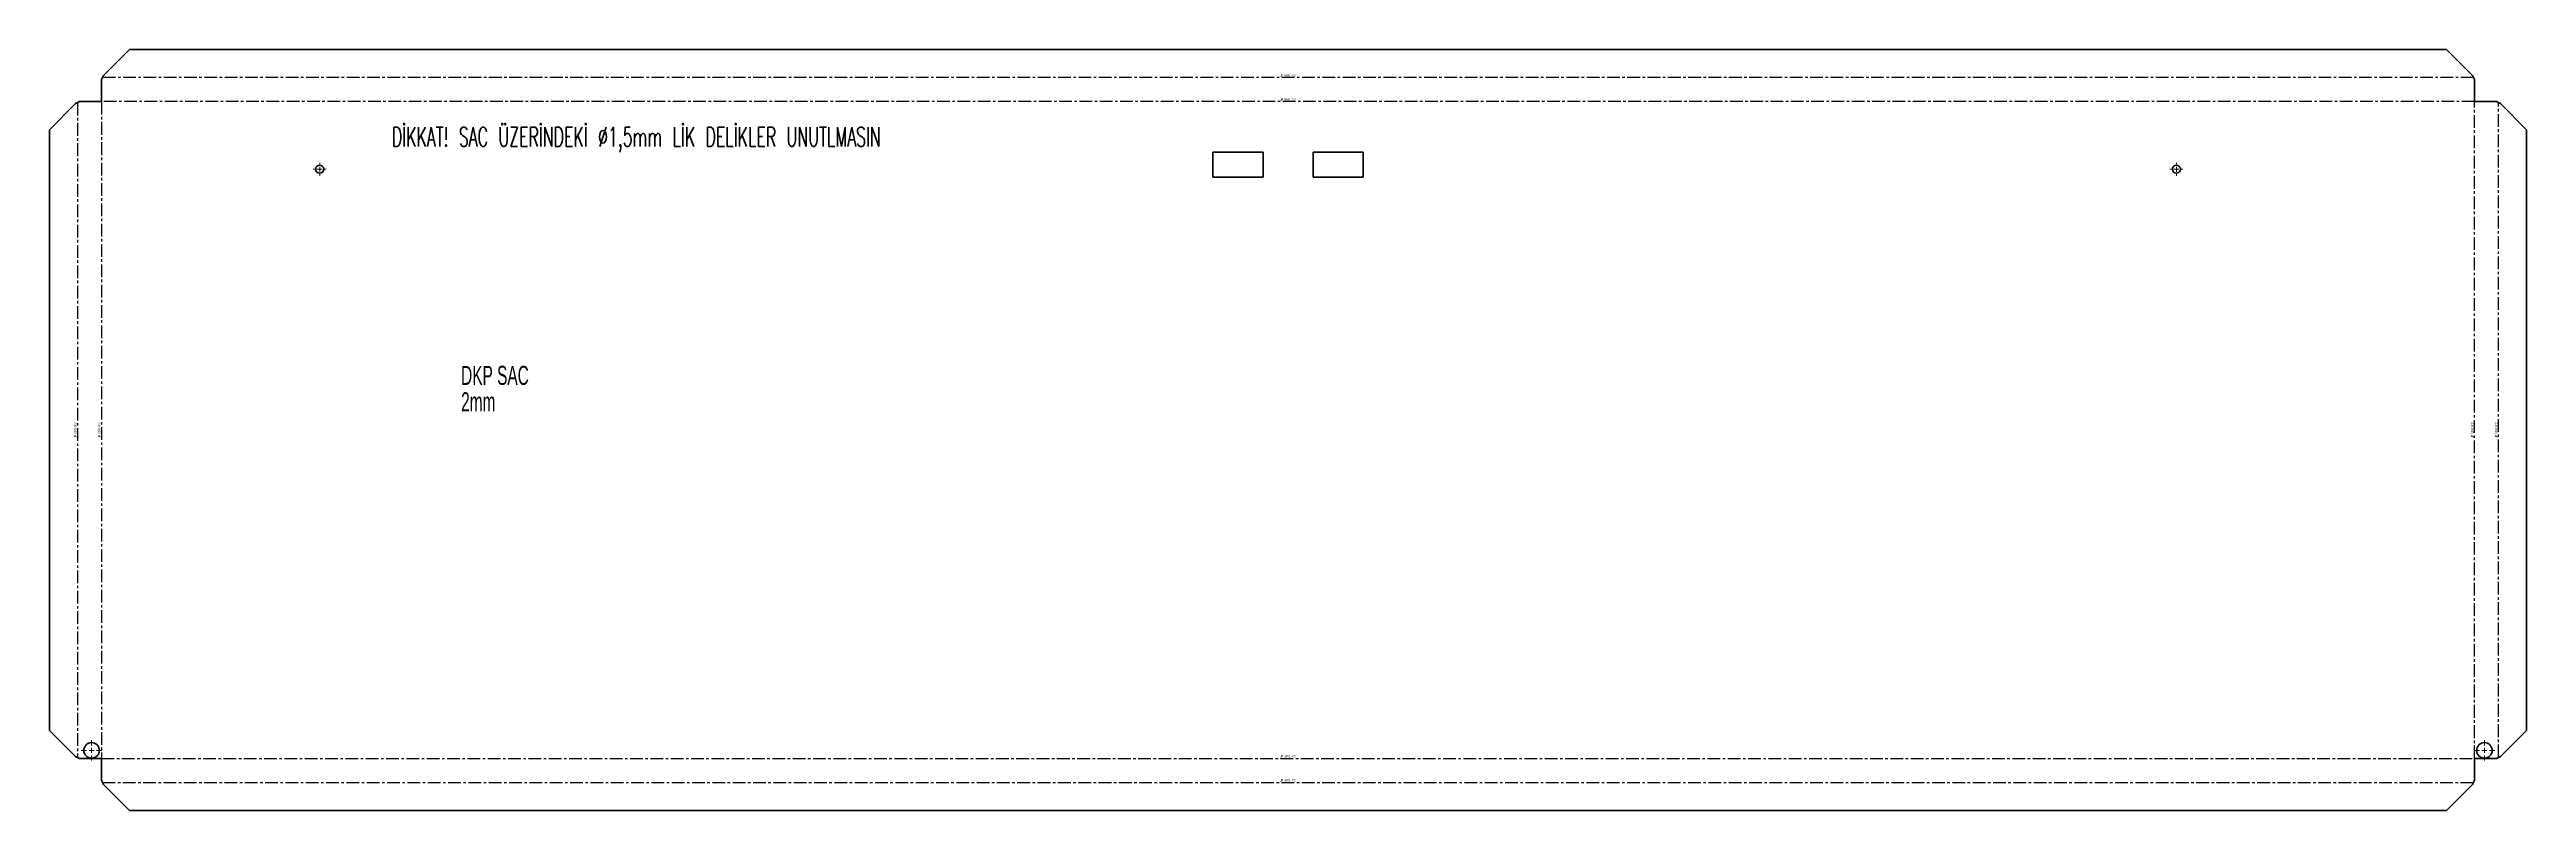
# Model space of a CAD drawing. Header units: millimetres. Extents: x -682 to 1794, y -214 to 546.
import ezdxf

# ---------------------------------------------------------------- set-up
doc = ezdxf.new("R2010")
doc.units = ezdxf.units.MM
doc.linetypes.add('CENTERX2', pattern=[20.32, 12.7, -2.54, 2.54, -2.54])
doc.styles.add('SLDTEXTSTYLE0', font='TXT', dxfattribs={"width": 0.605, "bigfont": 'bigfont'})
doc.styles.add('SLDTEXTSTYLE1', font='TXT', dxfattribs={"width": 0.605})
doc.styles.add('SLDTEXTSTYLE2', font='TXT', dxfattribs={"width": 0.5675})

# ---------------------------------------------------------------- blocks, each defined once
blk = doc.blocks.new('SW_NOTE_0')
at = {"color": 0, "linetype": 'Continuous', "lineweight": 0, "char_height": 19.05, "attachment_point": 1, "style": 'SLDTEXTSTYLE1'}
for s, insert in [('DKP SAC', (0, 24.6)), ('2mm', (0, -1.8))]:
    blk.add_mtext(s, dxfattribs=dict(at, insert=insert))
blk = doc.blocks.new('SW_CENTERMARKSYMBOL_0')
at = {"color": 0, "linetype": 'Continuous', "lineweight": 18}
for p, q in [((-5, 0), (-6.5, 0)), ((0, 0), (-2.5, 0)), ((0, 5), (0, 6.5)), ((0, 0), (0, 2.5)), ((0, 0), (0, -2.5)), ((0, 0), (2.5, 0)), ((5, 0), (6.5, 0)), ((0, -5), (0, -6.5))]:
    blk.add_line(p, q, dxfattribs=at)
blk = doc.blocks.new('SW_CENTERMARKSYMBOL_1')
at = {"color": 0, "linetype": 'Continuous', "lineweight": 18}
for p, q in [((-5, 0), (-6.5, 0)), ((0, 0), (-2.5, 0)), ((0, 5), (0, 6.5)), ((0, 0), (0, 2.5)), ((0, 0), (0, -2.5)), ((0, 0), (2.5, 0)), ((5, 0), (6.5, 0)), ((0, -5), (0, -6.5))]:
    blk.add_line(p, q, dxfattribs=at)
blk = doc.blocks.new('SW_CENTERMARKSYMBOL_2')
at = {"color": 0, "linetype": 'Continuous', "lineweight": 18}
for p, q in [((-5, 0), (-10.25, 0)), ((0, 0), (-2.5, 0)), ((0, 5), (0, 10.25)), ((0, 0), (0, 2.5)), ((0, 0), (0, -2.5)), ((0, 0), (2.5, 0)), ((5, 0), (10.25, 0)), ((0, -5), (0, -10.25))]:
    blk.add_line(p, q, dxfattribs=at)
blk = doc.blocks.new('SW_CENTERMARKSYMBOL_3')
at = {"color": 0, "linetype": 'Continuous', "lineweight": 18}
for p, q in [((-5, 0), (-10.25, 0)), ((0, 0), (-2.5, 0)), ((0, 5), (0, 10.25)), ((0, 0), (0, 2.5)), ((0, 0), (0, -2.5)), ((0, 0), (2.5, 0)), ((5, 0), (10.25, 0)), ((0, -5), (0, -10.25))]:
    blk.add_line(p, q, dxfattribs=at)

msp = doc.modelspace()

# ---------------------------------------------------------------- linework, layer by layer
at = {"color": 7, "linetype": 'Continuous', "lineweight": 35}
for p, q in [((-602.3, 546.3), (-628.3, 520.3)), ((1713.7, 546.3), (-602.3, 546.3)), ((1739.7, 520.3), (1713.7, 546.3)), ((-630.3, 516.3), (-628.3, 520.3)), ((1739.7, 520.3), (1741.7, 516.3)), ((-630.3, 494.3), (-630.3, 516.3)), ((1741.7, 494.3), (1741.7, 516.3)), ((-682.3, 466.3), (-656.3, 492.3)), ((-656.3, 492.3), (-652.3, 494.3)), ((-630.3, 494.3), (-652.3, 494.3)), ((1741.7, 494.3), (1763.7, 494.3)), ((1763.7, 494.3), (1767.7, 492.3)), ((1793.7, 466.3), (1767.7, 492.3)), ((-682.3, 466.3), (-682.3, -133.7)), ((1793.7, -133.7), (1793.7, 466.3)), ((480.7, 443.8), (480.7, 418.8)), ((530.7, 443.8), (480.7, 443.8)), ((530.7, 418.8), (530.7, 443.8)), ((630.7, 443.8), (580.7, 443.8)), ((580.7, 443.8), (580.7, 418.8)), ((630.7, 418.8), (630.7, 443.8)), ((480.7, 418.8), (530.7, 418.8)), ((580.7, 418.8), (630.7, 418.8)), ((-656.3, -159.7), (-682.3, -133.7)), ((1767.7, -159.7), (1793.7, -133.7)), ((-652.3, -161.7), (-656.3, -159.7)), ((-630.3, -161.7), (-652.3, -161.7)), ((-630.3, -161.7), (-630.3, -183.7)), ((1741.7, -161.7), (1763.7, -161.7)), ((1741.7, -161.7), (1741.7, -183.7)), ((1767.7, -159.7), (1763.7, -161.7)), ((-628.3, -187.7), (-630.3, -183.7)), ((-628.3, -187.7), (-602.3, -213.7)), ((1713.7, -213.7), (1739.7, -187.7)), ((1741.7, -183.7), (1739.7, -187.7)), ((-602.3, -213.7), (1713.7, -213.7))]:
    msp.add_line(p, q, dxfattribs=at)
at = {"color": 7, "linetype": 'CENTERX2'}
for p, q in [((1740.7, 518.3), (-629.3, 518.3)), ((-654.3, 493.3), (-654.3, -160.7)), ((-630.3, 494.3), (-630.3, -161.7)), ((1741.7, 494.3), (-630.3, 494.3)), ((1741.7, -161.7), (1741.7, 494.3)), ((1765.7, -160.7), (1765.7, 493.3)), ((-630.3, -161.7), (1741.7, -161.7)), ((-629.3, -185.7), (1740.7, -185.7))]:
    msp.add_line(p, q, dxfattribs=at)
at = {"color": 7, "linetype": 'Continuous', "lineweight": 35}
for centre, radius in [((-412.3, 426.8), 4), ((1443.7, 426.8), 4), ((-640.3, -153.7), 7.75), ((1751.7, -153.7), 7.75)]:
    msp.add_circle(centre, radius, dxfattribs=at)

# ---------------------------------------------------------------- block references
at = {"color": 7, "linetype": 'Continuous', "lineweight": 18}
for name, p in [('SW_CENTERMARKSYMBOL_1', (-412.3, 426.8)), ('SW_CENTERMARKSYMBOL_0', (1443.7, 426.8)), ('SW_CENTERMARKSYMBOL_2', (-640.3, -153.7)), ('SW_CENTERMARKSYMBOL_3', (1751.7, -153.7))]:
    msp.add_blockref(name, p, dxfattribs=at)
at = {"color": 7, "linetype": 'Continuous', "lineweight": 0}
msp.add_blockref('SW_NOTE_0', (-270.9, 205.8), dxfattribs=at)

# ---------------------------------------------------------------- texts
for s, insert, char_height, attachment_point, style in [("UP  90°0'  R 2", (555.3, 521.7), 2.646, 2, 'SLDTEXTSTYLE2'), ("UP  90°0'  R 2", (555.3, 497.7), 2.646, 2, 'SLDTEXTSTYLE2'), ('DİKKAT! SAC ÜZERİNDEKİ Ø1,5mm LİK DELİKLER UNUTLMASIN', (-340.2, 468.7), 19.05, 1, 'SLDTEXTSTYLE0'), ("UP  90°0'  R 2", (555.3, -158.3), 2.646, 2, 'SLDTEXTSTYLE2'), ("UP  90°0'  R 2", (555.3, -182.3), 2.646, 2, 'SLDTEXTSTYLE2')]:
    msp.add_mtext(s, dxfattribs=dict(at, insert=insert, char_height=char_height, attachment_point=attachment_point, style=style))
at = {"color": 7, "linetype": 'Continuous', "lineweight": 0, "char_height": 2.646, "attachment_point": 2, "rotation": 90, "style": 'SLDTEXTSTYLE2'}
for insert in [(-657.8, 165.9), (-633.8, 165.9), (1738.2, 165.9), (1762.2, 165.9)]:
    msp.add_mtext("UP  90°0'  R 2", dxfattribs=dict(at, insert=insert))

doc.saveas('drawing.dxf')
